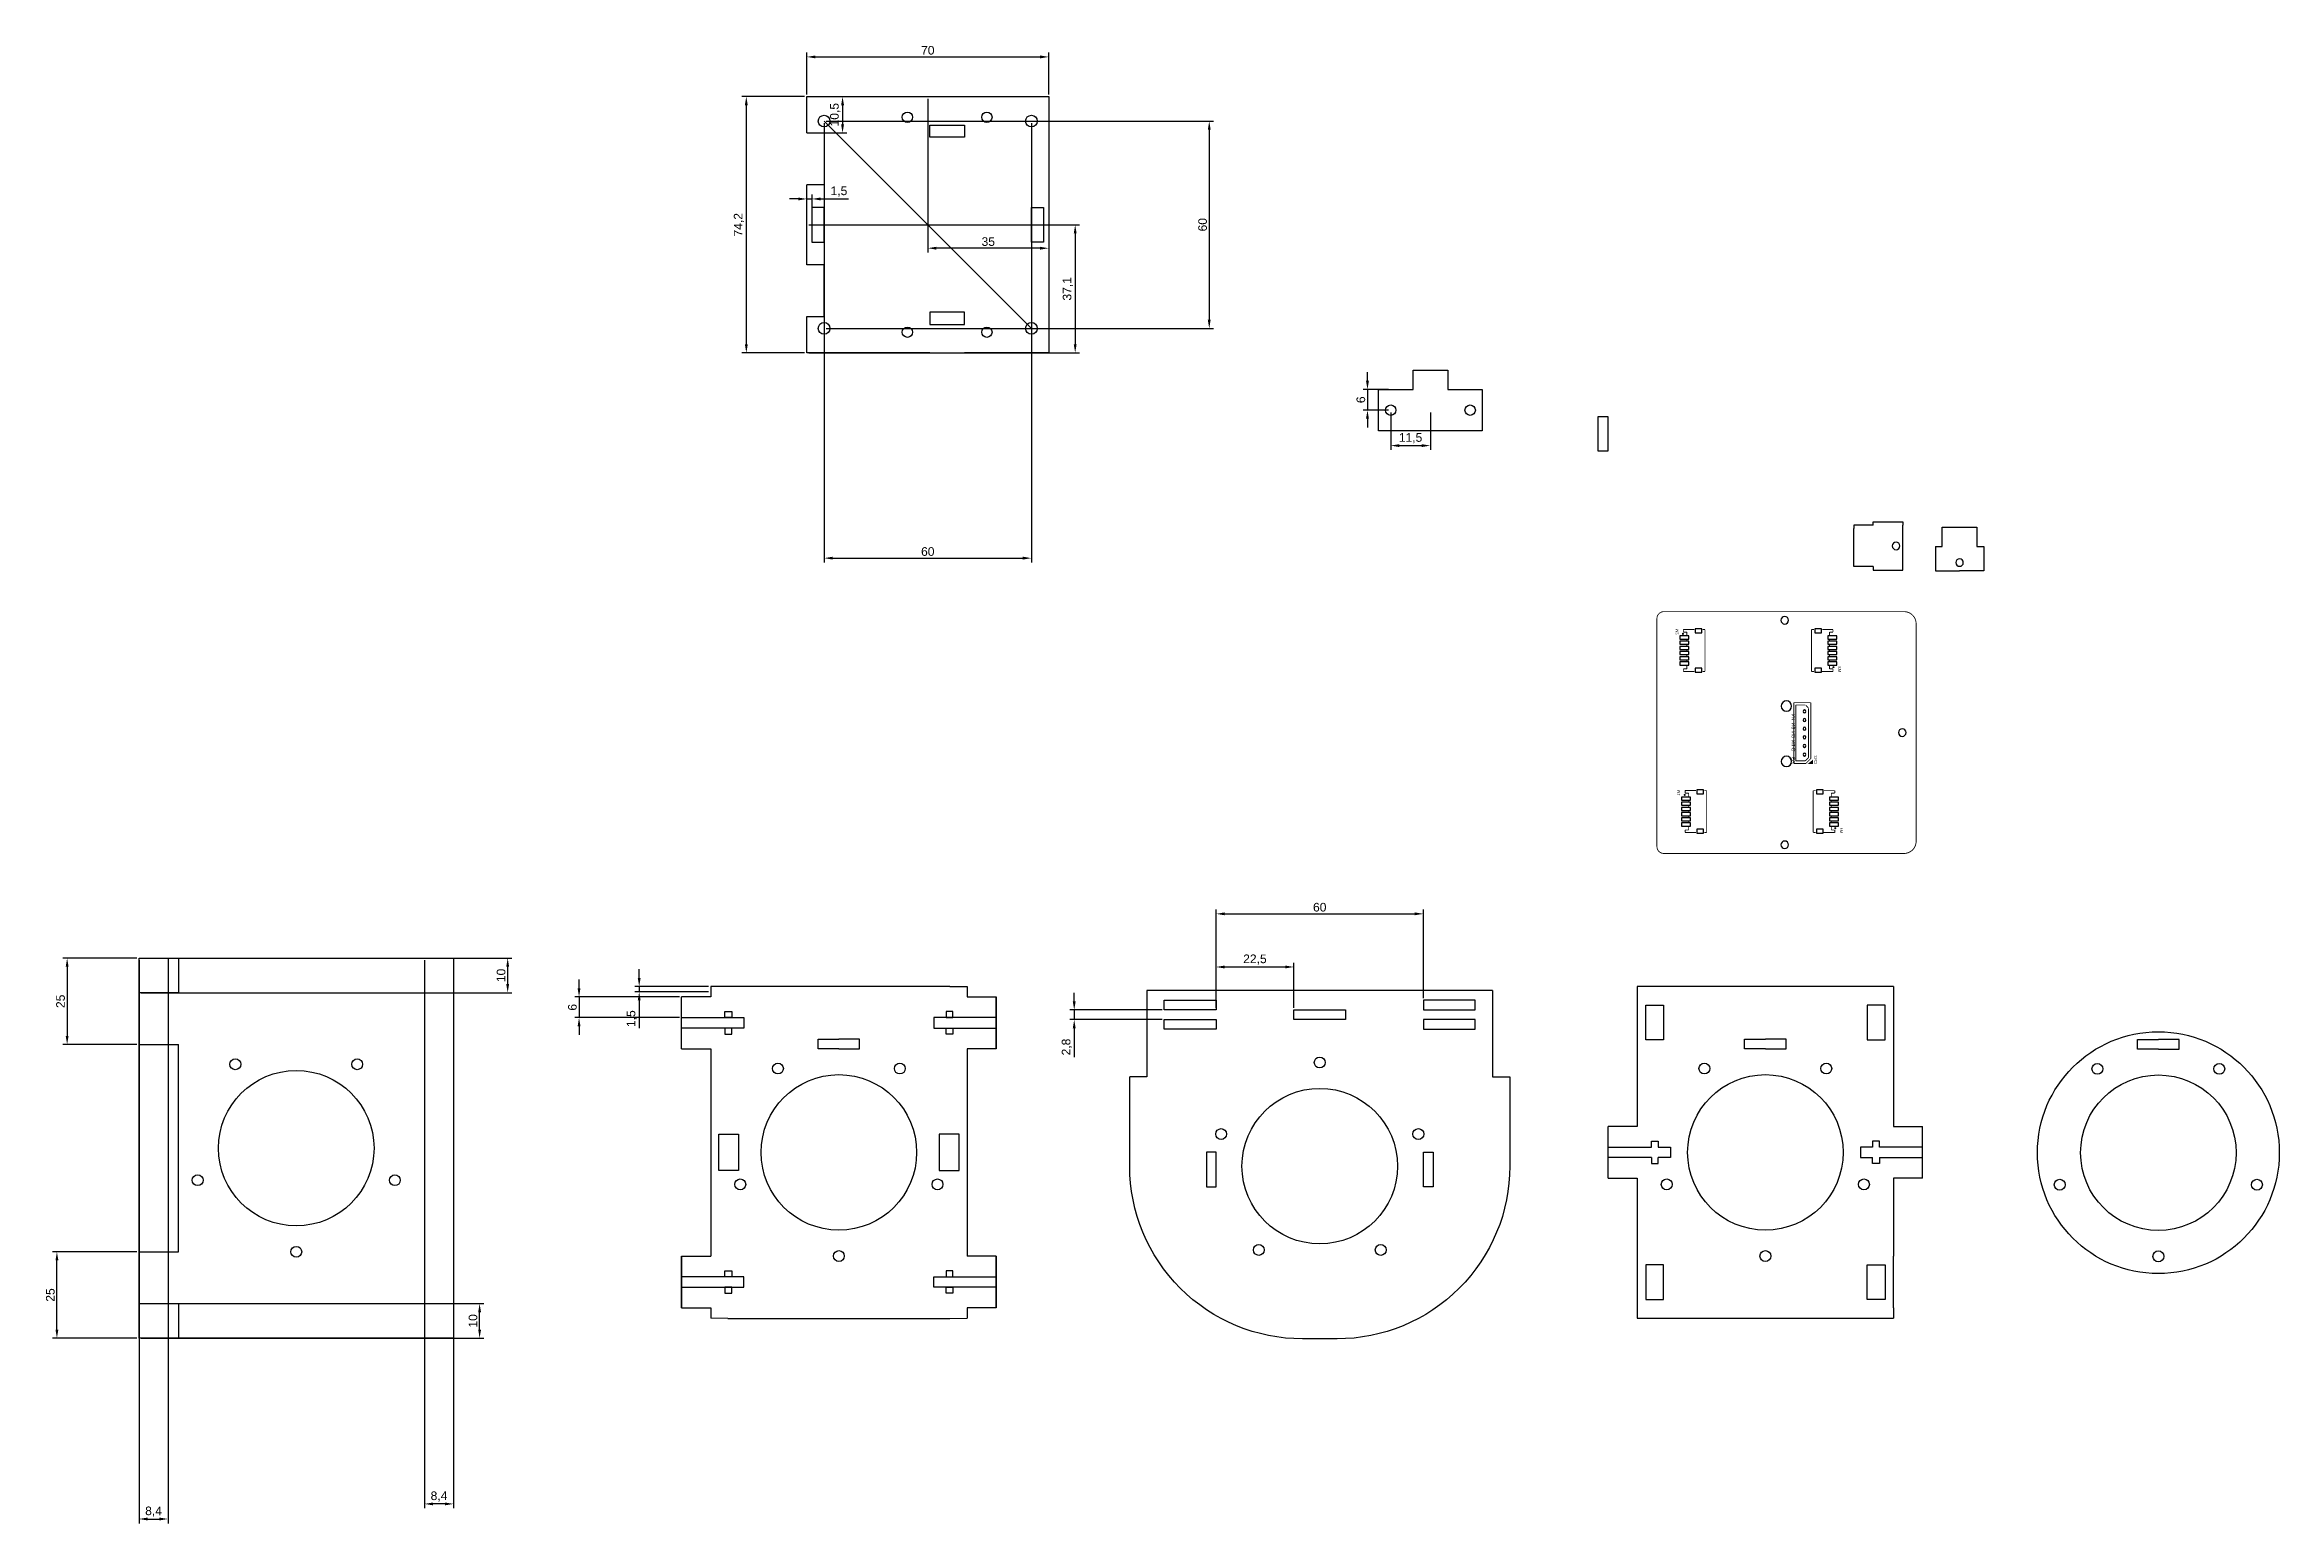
# Model space of a CAD drawing. Header units: millimetres. Extents: x 2149 to 2796, y 1822 to 2250.
import ezdxf
from ezdxf.enums import TextEntityAlignment as Align

# ---------------------------------------------------------------- set-up
doc = ezdxf.new("R2010")
doc.units = ezdxf.units.MM
for name, color, linetype, true_color in [('Board Outline Layer', 6, 'Continuous', 0xff00ff), ('Bottom Paste Mask Layer', 7, 'Continuous', 0x800000), ('Bottom Silkscreen Layer', 7, 'Continuous', 0x66cc33), ('Hole Layer', 7, 'Continuous', 0x222222)]:
    doc.layers.add(name, color=color, linetype=linetype, true_color=true_color)
doc.styles.get("Standard").update_dxf_attribs({"font": 'Arial.ttf'})
doc.dimstyles.new('ISO-25', dxfattribs={"dimtxt": 2.5, "dimasz": 2.5, "dimexe": 1.25, "dimexo": 0.625, "dimtad": 1, "dimtxsty": 'Standard', "dimcen": 2.5, "dimadec": 0, "dimazin": 0, "dimtfac": 1, "dimtmove": 0, "dimatfit": 3, "dimfxl": 1, "dimarcsym": 0})

msp = doc.modelspace()

# ---------------------------------------------------------------- texts
at = {"layer": 'Bottom Silkscreen Layer', "color": 1, "text_generation_flag": 2, "width": 1.1}
for s, height, rotation, p in [('M2', 0.8001, 90, (2622.351, 2081.231)), ('M3', 0.8001, 270, (2668.14, 2068.631)), ('N4', 1.0093, 90, (2656.231, 2056.57)), ('N3', 1.0093, 90, (2656.231, 2054.07)), ('N2', 1.0093, 90, (2656.231, 2051.57)), ('G', 1.009, 90, (2656.231, 2046.864)), ('N1', 1.0093, 90, (2656.231, 2049.07)), ('5V', 1.0093, 90, (2656.231, 2044.07)), ('CN2', 0.8001, 270, (2661.224, 2042.083)), ('M1', 0.8001, 90, (2622.859, 2034.622)), ('M4', 0.8001, 270, (2668.648, 2022.022))]:
    msp.add_text(s, height=height, rotation=rotation, dxfattribs=at).set_placement(p, align=Align.BOTTOM_LEFT)

# ---------------------------------------------------------------- blocks, each defined once
blk = doc.blocks.new('*D4')
at = {"color": 0, "lineweight": -2, "transparency": 16777216}
for p, q in [((2177.32, 1885.88), (2276.5, 1885.88)), ((2275.25, 1878.38), (2275.25, 1883.38)), ((2177.32, 1875.88), (2276.5, 1875.88))]:
    blk.add_line(p, q, dxfattribs=at)
at = {"color": 0, "transparency": 16777216}
for points in [[(2274.84, 1883.38), (2275.67, 1883.38), (2275.25, 1885.88)], [(2274.84, 1878.38), (2275.67, 1878.38), (2275.25, 1875.88)]]:
    blk.add_solid(points, dxfattribs=at)
at = {"layer": 'Defpoints', "color": 0, "transparency": 16777216}
for p in [(2176.7, 1885.88), (2275.25, 1885.88), (2176.7, 1875.88)]:
    blk.add_point(p, dxfattribs=at)
at = {"color": 0, "transparency": 16777216, "insert": (2273.35, 1880.88), "char_height": 2.5, "attachment_point": 5, "rotation": 90}
blk.add_mtext('10', dxfattribs=at)
blk = doc.blocks.new('*D1')
at = {"color": 0, "lineweight": -2, "transparency": 16777216}
for p, q in [((2177.32, 1985.88), (2284.62, 1985.88)), ((2283.37, 1983.38), (2283.37, 1978.38)), ((2177.32, 1975.88), (2284.62, 1975.88))]:
    blk.add_line(p, q, dxfattribs=at)
at = {"color": 0, "transparency": 16777216}
for points in [[(2282.96, 1983.38), (2283.79, 1983.38), (2283.37, 1985.88)], [(2282.96, 1978.38), (2283.79, 1978.38), (2283.37, 1975.88)]]:
    blk.add_solid(points, dxfattribs=at)
at = {"layer": 'Defpoints', "color": 0, "transparency": 16777216}
for p in [(2176.7, 1985.88), (2176.7, 1975.88), (2283.37, 1975.88)]:
    blk.add_point(p, dxfattribs=at)
at = {"color": 0, "transparency": 16777216, "insert": (2281.47, 1980.88), "char_height": 2.5, "attachment_point": 5, "rotation": 90}
blk.add_mtext('10', dxfattribs=at)
blk = doc.blocks.new('*D2')
at = {"color": 0, "lineweight": -2, "transparency": 16777216}
for p, q in [((2176.07, 1985.88), (2154.64, 1985.88)), ((2155.89, 1983.38), (2155.89, 1963.38)), ((2176.07, 1960.88), (2154.64, 1960.88))]:
    blk.add_line(p, q, dxfattribs=at)
at = {"color": 0, "transparency": 16777216}
for points in [[(2155.48, 1983.38), (2156.31, 1983.38), (2155.89, 1985.88)], [(2155.48, 1963.38), (2156.31, 1963.38), (2155.89, 1960.88)]]:
    blk.add_solid(points, dxfattribs=at)
at = {"layer": 'Defpoints', "color": 0, "transparency": 16777216}
for p in [(2176.7, 1985.88), (2155.89, 1960.88), (2176.7, 1960.88)]:
    blk.add_point(p, dxfattribs=at)
at = {"color": 0, "transparency": 16777216, "insert": (2153.99, 1973.38), "char_height": 2.5, "attachment_point": 5, "rotation": 90}
blk.add_mtext('25', dxfattribs=at)
blk = doc.blocks.new('*D3')
at = {"color": 0, "lineweight": -2, "transparency": 16777216}
for p, q in [((2176.07, 1900.88), (2151.69, 1900.88)), ((2152.94, 1878.38), (2152.94, 1898.38)), ((2176.07, 1875.88), (2151.69, 1875.88))]:
    blk.add_line(p, q, dxfattribs=at)
at = {"color": 0, "transparency": 16777216}
for points in [[(2152.52, 1898.38), (2153.36, 1898.38), (2152.94, 1900.88)], [(2152.52, 1878.38), (2153.36, 1878.38), (2152.94, 1875.88)]]:
    blk.add_solid(points, dxfattribs=at)
at = {"layer": 'Defpoints', "color": 0, "transparency": 16777216}
for p in [(2152.94, 1900.88), (2176.7, 1900.88), (2176.7, 1875.88)]:
    blk.add_point(p, dxfattribs=at)
at = {"color": 0, "transparency": 16777216, "insert": (2151.04, 1888.38), "char_height": 2.5, "attachment_point": 5, "rotation": 90}
blk.add_mtext('25', dxfattribs=at)
blk = doc.blocks.new('*D5')
at = {"color": 0, "lineweight": -2, "transparency": 16777216}
for p, q in [((2176.7, 1985.25), (2176.7, 1822.28)), ((2185.1, 1985.25), (2185.1, 1822.28)), ((2179.2, 1823.53), (2182.6, 1823.53))]:
    blk.add_line(p, q, dxfattribs=at)
at = {"color": 0, "transparency": 16777216}
for points in [[(2179.2, 1823.95), (2179.2, 1823.12), (2176.7, 1823.53)], [(2182.6, 1823.95), (2182.6, 1823.12), (2185.1, 1823.53)]]:
    blk.add_solid(points, dxfattribs=at)
at = {"layer": 'Defpoints', "color": 0, "transparency": 16777216}
for p in [(2176.7, 1985.88), (2185.1, 1985.88), (2185.1, 1823.53)]:
    blk.add_point(p, dxfattribs=at)
at = {"color": 0, "transparency": 16777216, "insert": (2180.9, 1825.66), "char_height": 2.5, "attachment_point": 5}
blk.add_mtext('8,4', dxfattribs=at)
blk = doc.blocks.new('*D6')
at = {"color": 0, "lineweight": -2, "transparency": 16777216}
for p, q in [((2259.3, 1985.25), (2259.3, 1826.65)), ((2267.7, 1985.25), (2267.7, 1826.65)), ((2265.2, 1827.9), (2261.8, 1827.9))]:
    blk.add_line(p, q, dxfattribs=at)
at = {"color": 0, "transparency": 16777216}
for points in [[(2261.8, 1828.32), (2261.8, 1827.48), (2259.3, 1827.9)], [(2265.2, 1828.32), (2265.2, 1827.48), (2267.7, 1827.9)]]:
    blk.add_solid(points, dxfattribs=at)
at = {"layer": 'Defpoints', "color": 0, "transparency": 16777216}
for p in [(2259.3, 1985.88), (2267.7, 1985.88), (2259.3, 1827.9)]:
    blk.add_point(p, dxfattribs=at)
at = {"color": 0, "transparency": 16777216, "insert": (2263.5, 1830.03), "char_height": 2.5, "attachment_point": 5}
blk.add_mtext('8,4', dxfattribs=at)
blk = doc.blocks.new('*D7')
at = {"color": 0, "lineweight": -2, "transparency": 16777216}
for p, q in [((2304.03, 1977.16), (2304.03, 1979.66)), ((2333.09, 1974.66), (2302.78, 1974.66)), ((2304.03, 1974.66), (2304.03, 1968.66)), ((2333.09, 1968.66), (2302.78, 1968.66)), ((2304.03, 1966.16), (2304.03, 1963.66))]:
    blk.add_line(p, q, dxfattribs=at)
at = {"color": 0, "transparency": 16777216}
for points in [[(2303.61, 1977.16), (2304.44, 1977.16), (2304.03, 1974.66)], [(2303.61, 1966.16), (2304.44, 1966.16), (2304.03, 1968.66)]]:
    blk.add_solid(points, dxfattribs=at)
at = {"layer": 'Defpoints', "color": 0, "transparency": 16777216}
for p in [(2333.72, 1974.66), (2304.03, 1968.66), (2333.72, 1968.66)]:
    blk.add_point(p, dxfattribs=at)
at = {"color": 0, "transparency": 16777216, "insert": (2302.12, 1971.66), "char_height": 2.5, "attachment_point": 5, "rotation": 90}
blk.add_mtext('6', dxfattribs=at)
blk = doc.blocks.new('*D8')
at = {"color": 0, "lineweight": -2, "transparency": 16777216}
for p, q in [((2447.32, 1973.38), (2447.32, 1975.88)), ((2472.74, 1970.88), (2446.07, 1970.88)), ((2472.74, 1968.08), (2446.07, 1968.08)), ((2447.32, 1970.88), (2447.32, 1968.08)), ((2447.32, 1965.58), (2447.32, 1957.23))]:
    blk.add_line(p, q, dxfattribs=at)
at = {"color": 0, "transparency": 16777216}
for points in [[(2446.9, 1973.38), (2447.73, 1973.38), (2447.32, 1970.88)], [(2446.9, 1965.58), (2447.73, 1965.58), (2447.32, 1968.08)]]:
    blk.add_solid(points, dxfattribs=at)
at = {"layer": 'Defpoints', "color": 0, "transparency": 16777216}
for p in [(2447.32, 1968.08), (2473.36, 1970.88), (2473.36, 1968.08)]:
    blk.add_point(p, dxfattribs=at)
at = {"color": 0, "transparency": 16777216, "insert": (2445.19, 1960.15), "char_height": 2.5, "attachment_point": 5, "rotation": 90}
blk.add_mtext('2,8', dxfattribs=at)
blk = doc.blocks.new('*D9')
at = {"color": 0, "lineweight": -2, "transparency": 16777216}
for p, q in [((2488.36, 1974.3), (2488.36, 1999.95)), ((2490.86, 1998.7), (2545.86, 1998.7)), ((2548.36, 1974.3), (2548.36, 1999.95))]:
    blk.add_line(p, q, dxfattribs=at)
at = {"color": 0, "transparency": 16777216}
for points in [[(2490.86, 1999.12), (2490.86, 1998.29), (2488.36, 1998.7)], [(2545.86, 1999.12), (2545.86, 1998.29), (2548.36, 1998.7)]]:
    blk.add_solid(points, dxfattribs=at)
at = {"layer": 'Defpoints', "color": 0, "transparency": 16777216}
for p in [(2548.36, 1998.7), (2488.36, 1973.68), (2548.36, 1973.68)]:
    blk.add_point(p, dxfattribs=at)
at = {"color": 0, "transparency": 16777216, "insert": (2518.36, 2000.61), "char_height": 2.5, "attachment_point": 5}
blk.add_mtext('60', dxfattribs=at)
blk = doc.blocks.new('*D10')
at = {"color": 0, "lineweight": -2, "transparency": 16777216}
for p, q in [((2488.36, 1971.5), (2488.36, 1984.57)), ((2490.86, 1983.32), (2508.36, 1983.32)), ((2510.86, 1971.5), (2510.86, 1984.57))]:
    blk.add_line(p, q, dxfattribs=at)
at = {"color": 0, "transparency": 16777216}
for points in [[(2490.86, 1983.74), (2490.86, 1982.9), (2488.36, 1983.32)], [(2508.36, 1983.74), (2508.36, 1982.9), (2510.86, 1983.32)]]:
    blk.add_solid(points, dxfattribs=at)
at = {"layer": 'Defpoints', "color": 0, "transparency": 16777216}
for p in [(2510.86, 1983.32), (2488.36, 1970.88), (2510.86, 1970.88)]:
    blk.add_point(p, dxfattribs=at)
at = {"color": 0, "transparency": 16777216, "insert": (2499.61, 1985.45), "char_height": 2.5, "attachment_point": 5}
blk.add_mtext('22,5', dxfattribs=at)
blk = doc.blocks.new('*D11')
at = {"color": 0, "lineweight": -2, "transparency": 16777216}
for p, q in [((2369.94, 2235.89), (2369.94, 2248)), ((2372.44, 2246.75), (2437.44, 2246.75)), ((2439.94, 2235.89), (2439.94, 2248))]:
    blk.add_line(p, q, dxfattribs=at)
at = {"color": 0, "transparency": 16777216}
for points in [[(2372.44, 2247.17), (2372.44, 2246.33), (2369.94, 2246.75)], [(2437.44, 2247.17), (2437.44, 2246.33), (2439.94, 2246.75)]]:
    blk.add_solid(points, dxfattribs=at)
at = {"layer": 'Defpoints', "color": 0, "transparency": 16777216}
for p in [(2439.94, 2246.75), (2369.94, 2235.27), (2439.94, 2235.27)]:
    blk.add_point(p, dxfattribs=at)
at = {"color": 0, "transparency": 16777216, "insert": (2404.94, 2248.65), "char_height": 2.5, "attachment_point": 5}
blk.add_mtext('70', dxfattribs=at)
blk = doc.blocks.new('*D12')
at = {"color": 0, "lineweight": -2, "transparency": 16777216}
for p, q in [((2369.31, 2235.27), (2351.18, 2235.27)), ((2352.43, 2232.77), (2352.43, 2163.57)), ((2369.31, 2161.07), (2351.18, 2161.07))]:
    blk.add_line(p, q, dxfattribs=at)
at = {"color": 0, "transparency": 16777216}
for points in [[(2352.01, 2232.77), (2352.85, 2232.77), (2352.43, 2235.27)], [(2352.01, 2163.57), (2352.85, 2163.57), (2352.43, 2161.07)]]:
    blk.add_solid(points, dxfattribs=at)
at = {"layer": 'Defpoints', "color": 0, "transparency": 16777216}
for p in [(2369.94, 2235.27), (2352.43, 2161.07), (2369.94, 2161.07)]:
    blk.add_point(p, dxfattribs=at)
at = {"color": 0, "transparency": 16777216, "insert": (2350.3, 2198.17), "char_height": 2.5, "attachment_point": 5, "rotation": 90}
blk.add_mtext('74,2', dxfattribs=at)
blk = doc.blocks.new('*D13')
at = {"color": 0, "lineweight": -2, "transparency": 16777216}
for p, q in [((2321.43, 1980.16), (2321.43, 1982.66)), ((2341.49, 1977.66), (2320.18, 1977.66)), ((2341.49, 1976.16), (2320.18, 1976.16)), ((2321.43, 1977.66), (2321.43, 1976.16)), ((2321.43, 1973.66), (2321.43, 1965.57))]:
    blk.add_line(p, q, dxfattribs=at)
at = {"color": 0, "transparency": 16777216}
for points in [[(2321.02, 1980.16), (2321.85, 1980.16), (2321.43, 1977.66)], [(2321.02, 1973.66), (2321.85, 1973.66), (2321.43, 1976.16)]]:
    blk.add_solid(points, dxfattribs=at)
at = {"layer": 'Defpoints', "color": 0, "transparency": 16777216}
for p in [(2321.43, 1976.16), (2342.12, 1977.66), (2342.12, 1976.16)]:
    blk.add_point(p, dxfattribs=at)
at = {"color": 0, "transparency": 16777216, "insert": (2319.3, 1968.37), "char_height": 2.5, "attachment_point": 5, "rotation": 90}
blk.add_mtext('1,5', dxfattribs=at)
blk = doc.blocks.new('*D14')
at = {"color": 0, "lineweight": -2, "transparency": 16777216}
for p, q in [((2532.17, 2153), (2532.17, 2155.5)), ((2538.26, 2150.5), (2530.92, 2150.5)), ((2532.17, 2150.5), (2532.17, 2144.5)), ((2538.26, 2144.5), (2530.92, 2144.5)), ((2532.17, 2142), (2532.17, 2139.5))]:
    blk.add_line(p, q, dxfattribs=at)
at = {"color": 0, "transparency": 16777216}
for points in [[(2531.75, 2153), (2532.59, 2153), (2532.17, 2150.5)], [(2531.75, 2142), (2532.59, 2142), (2532.17, 2144.5)]]:
    blk.add_solid(points, dxfattribs=at)
at = {"layer": 'Defpoints', "color": 0, "transparency": 16777216}
for p in [(2538.89, 2150.5), (2532.17, 2144.5), (2538.89, 2144.5)]:
    blk.add_point(p, dxfattribs=at)
at = {"color": 0, "transparency": 16777216, "insert": (2530.27, 2147.5), "char_height": 2.5, "attachment_point": 5, "rotation": 90}
blk.add_mtext('6', dxfattribs=at)
blk = doc.blocks.new('*D15')
at = {"color": 0, "lineweight": -2, "transparency": 16777216}
for p, q in [((2538.89, 2143.87), (2538.89, 2132.99)), ((2550.39, 2143.87), (2550.39, 2132.99)), ((2541.39, 2134.24), (2547.89, 2134.24))]:
    blk.add_line(p, q, dxfattribs=at)
at = {"color": 0, "transparency": 16777216}
for points in [[(2541.39, 2134.65), (2541.39, 2133.82), (2538.89, 2134.24)], [(2547.89, 2134.65), (2547.89, 2133.82), (2550.39, 2134.24)]]:
    blk.add_solid(points, dxfattribs=at)
at = {"layer": 'Defpoints', "color": 0, "transparency": 16777216}
for p in [(2538.89, 2144.5), (2550.39, 2144.5), (2550.39, 2134.24)]:
    blk.add_point(p, dxfattribs=at)
at = {"color": 0, "transparency": 16777216, "insert": (2544.64, 2136.36), "char_height": 2.5, "attachment_point": 5}
blk.add_mtext('11,5', dxfattribs=at)
blk = doc.blocks.new('*D16')
at = {"color": 0, "lineweight": -2, "transparency": 16777216}
for p, q in [((2374.94, 2227.54), (2374.94, 2100.41)), ((2434.94, 2227.54), (2434.94, 2100.41)), ((2377.44, 2101.66), (2432.44, 2101.66))]:
    blk.add_line(p, q, dxfattribs=at)
at = {"color": 0, "transparency": 16777216}
for points in [[(2377.44, 2102.08), (2377.44, 2101.25), (2374.94, 2101.66)], [(2432.44, 2102.08), (2432.44, 2101.25), (2434.94, 2101.66)]]:
    blk.add_solid(points, dxfattribs=at)
at = {"layer": 'Defpoints', "color": 0, "transparency": 16777216}
for p in [(2374.94, 2228.17), (2434.94, 2228.17), (2434.94, 2101.66)]:
    blk.add_point(p, dxfattribs=at)
at = {"color": 0, "transparency": 16777216, "insert": (2404.94, 2103.57), "char_height": 2.5, "attachment_point": 5}
blk.add_mtext('60', dxfattribs=at)
blk = doc.blocks.new('*D17')
at = {"color": 0, "lineweight": -2, "transparency": 16777216}
for p, q in [((2375.56, 2228.17), (2487.64, 2228.17)), ((2486.39, 2225.67), (2486.39, 2170.67)), ((2375.56, 2168.17), (2487.64, 2168.17))]:
    blk.add_line(p, q, dxfattribs=at)
at = {"color": 0, "transparency": 16777216}
for points in [[(2485.97, 2225.67), (2486.8, 2225.67), (2486.39, 2228.17)], [(2485.97, 2170.67), (2486.8, 2170.67), (2486.39, 2168.17)]]:
    blk.add_solid(points, dxfattribs=at)
at = {"layer": 'Defpoints', "color": 0, "transparency": 16777216}
for p in [(2374.94, 2228.17), (2374.94, 2168.17), (2486.39, 2168.17)]:
    blk.add_point(p, dxfattribs=at)
at = {"color": 0, "transparency": 16777216, "insert": (2484.48, 2198.17), "char_height": 2.5, "attachment_point": 5, "rotation": 90}
blk.add_mtext('60', dxfattribs=at)
blk = doc.blocks.new('*D18')
at = {"color": 0, "lineweight": -2, "transparency": 16777216}
for p, q in [((2370.56, 2198.17), (2448.85, 2198.17)), ((2447.6, 2195.67), (2447.6, 2163.57)), ((2370.56, 2161.07), (2448.85, 2161.07))]:
    blk.add_line(p, q, dxfattribs=at)
at = {"color": 0, "transparency": 16777216}
for points in [[(2447.18, 2195.67), (2448.01, 2195.67), (2447.6, 2198.17)], [(2447.18, 2163.57), (2448.01, 2163.57), (2447.6, 2161.07)]]:
    blk.add_solid(points, dxfattribs=at)
at = {"layer": 'Defpoints', "color": 0, "transparency": 16777216}
for p in [(2369.94, 2198.17), (2369.94, 2161.07), (2447.6, 2161.07)]:
    blk.add_point(p, dxfattribs=at)
at = {"color": 0, "transparency": 16777216, "insert": (2445.47, 2179.62), "char_height": 2.5, "attachment_point": 5, "rotation": 90}
blk.add_mtext('37,1', dxfattribs=at)
blk = doc.blocks.new('*D19')
at = {"color": 0, "lineweight": -2, "transparency": 16777216}
for p, q in [((2404.94, 2234.64), (2404.94, 2190.13)), ((2439.94, 2234.64), (2439.94, 2190.13)), ((2437.44, 2191.38), (2407.44, 2191.38))]:
    blk.add_line(p, q, dxfattribs=at)
at = {"color": 0, "transparency": 16777216}
for points in [[(2407.44, 2191.79), (2407.44, 2190.96), (2404.94, 2191.38)], [(2437.44, 2191.79), (2437.44, 2190.96), (2439.94, 2191.38)]]:
    blk.add_solid(points, dxfattribs=at)
at = {"layer": 'Defpoints', "color": 0, "transparency": 16777216}
for p in [(2404.94, 2235.27), (2439.94, 2235.27), (2404.94, 2191.38)]:
    blk.add_point(p, dxfattribs=at)
at = {"color": 0, "transparency": 16777216, "insert": (2422.44, 2193.28), "char_height": 2.5, "attachment_point": 5}
blk.add_mtext('35', dxfattribs=at)
blk = doc.blocks.new('*D20')
at = {"color": 0, "lineweight": -2, "transparency": 16777216}
for p, q in [((2367.44, 2205.64), (2364.94, 2205.64)), ((2369.94, 2198.79), (2369.94, 2206.89)), ((2369.94, 2205.64), (2371.44, 2205.64)), ((2371.44, 2198.79), (2371.44, 2206.89)), ((2373.94, 2205.64), (2382.02, 2205.64))]:
    blk.add_line(p, q, dxfattribs=at)
at = {"color": 0, "transparency": 16777216}
for points in [[(2367.44, 2206.05), (2367.44, 2205.22), (2369.94, 2205.64)], [(2373.94, 2206.05), (2373.94, 2205.22), (2371.44, 2205.64)]]:
    blk.add_solid(points, dxfattribs=at)
at = {"layer": 'Defpoints', "color": 0, "transparency": 16777216}
for p in [(2371.44, 2205.64), (2369.94, 2198.17), (2371.44, 2198.17)]:
    blk.add_point(p, dxfattribs=at)
at = {"color": 0, "transparency": 16777216, "insert": (2379.23, 2207.76), "char_height": 2.5, "attachment_point": 5}
blk.add_mtext('1,5', dxfattribs=at)
blk = doc.blocks.new('*D21')
at = {"color": 0, "lineweight": -2, "transparency": 16777216}
for p, q in [((2370.56, 2235.27), (2381.53, 2235.27)), ((2380.28, 2232.77), (2380.28, 2227.27)), ((2370.56, 2224.77), (2381.53, 2224.77))]:
    blk.add_line(p, q, dxfattribs=at)
at = {"color": 0, "transparency": 16777216}
for points in [[(2379.86, 2232.77), (2380.7, 2232.77), (2380.28, 2235.27)], [(2379.86, 2227.27), (2380.7, 2227.27), (2380.28, 2224.77)]]:
    blk.add_solid(points, dxfattribs=at)
at = {"layer": 'Defpoints', "color": 0, "transparency": 16777216}
for p in [(2369.94, 2235.27), (2369.94, 2224.77), (2380.28, 2224.77)]:
    blk.add_point(p, dxfattribs=at)
at = {"color": 0, "transparency": 16777216, "insert": (2378.15, 2230.02), "char_height": 2.5, "attachment_point": 5, "rotation": 90}
blk.add_mtext('10,5', dxfattribs=at)

# ---------------------------------------------------------------- dimensions: what is measured, and where the dimension line sits
for base, p1, p2, picture, middle in [((2439.936, 2246.751), (2369.936, 2235.268), (2439.936, 2235.268), '*D11', (2404.936, 2248.652)), ((2404.936, 2191.376), (2439.936, 2235.268), (2404.936, 2235.268), '*D19', (2422.436, 2193.278)), ((2434.936, 2101.664), (2374.936, 2228.168), (2434.936, 2228.168), '*D16', (2404.936, 2103.566)), ((2371.436, 2205.635), (2369.936, 2198.168), (2371.436, 2198.168), '*D20', (2379.229, 2207.763)), ((2550.389, 2134.236), (2538.889, 2144.499), (2550.389, 2144.499), '*D15', (2544.639, 2136.364)), ((2548.364, 1998.704), (2488.364, 1973.677), (2548.364, 1973.677), '*D9', (2518.364, 2000.605)), ((2185.095, 1823.534), (2176.695, 1985.879), (2185.095, 1985.879), '*D5', (2180.895, 1825.662)), ((2259.295, 1827.899), (2267.695, 1985.879), (2259.295, 1985.879), '*D6', (2263.495, 1830.026)), ((2510.864, 1983.32), (2488.364, 1970.877), (2510.864, 1970.877), '*D10', (2499.614, 1985.447))]:
    dim = msp.add_linear_dim(base=base, p1=p1, p2=p2, dimstyle='ISO-25')
    dim.commit()
    dim.dimension.update_dxf_attribs({"geometry": picture, "text_midpoint": middle})
for base, p1, p2, picture, middle in [((2352.429, 2161.068), (2369.936, 2235.268), (2369.936, 2161.068), '*D12', (2350.302, 2198.168)), ((2380.28, 2224.768), (2369.936, 2235.268), (2369.936, 2224.768), '*D21', (2378.152, 2230.018)), ((2486.386, 2168.168), (2374.936, 2228.168), (2374.936, 2168.168), '*D17', (2484.485, 2198.168)), ((2447.595, 2161.068), (2369.936, 2198.168), (2369.936, 2161.068), '*D18', (2445.468, 2179.618)), ((2532.17, 2144.499), (2538.889, 2150.499), (2538.889, 2144.499), '*D14', (2530.269, 2147.499)), ((2155.895, 1960.879), (2176.695, 1985.879), (2176.695, 1960.879), '*D2', (2153.993, 1973.379)), ((2283.375, 1975.879), (2176.695, 1985.879), (2176.695, 1975.879), '*D1', (2281.474, 1980.879)), ((2304.025, 1968.657), (2333.718, 1974.657), (2333.718, 1968.657), '*D7', (2302.124, 1971.657)), ((2321.432, 1976.157), (2342.118, 1977.657), (2342.118, 1976.157), '*D13', (2319.304, 1968.365)), ((2447.316, 1968.077), (2473.364, 1970.877), (2473.364, 1968.077), '*D8', (2445.188, 1960.152)), ((2152.941, 1900.879), (2176.695, 1875.879), (2176.695, 1900.879), '*D3', (2151.039, 1888.379)), ((2275.254, 1885.879), (2176.695, 1875.879), (2176.695, 1885.879), '*D4', (2273.352, 1880.879))]:
    dim = msp.add_linear_dim(base=base, p1=p1, p2=p2, angle=90, dimstyle='ISO-25')
    dim.commit()
    dim.dimension.update_dxf_attribs({"geometry": picture, "text_midpoint": middle})

# ---------------------------------------------------------------- hatches: boundary and pattern name
at = {"layer": 'Bottom Silkscreen Layer'}
msp.add_hatch(color=1, dxfattribs=at).paths.add_polyline_path([(2659.554, 2042.085), (2661.094, 2042.085), (2661.094, 2043.325)])

# ---------------------------------------------------------------- linework, layer by layer
for p, q in [((2405.536, 2235.268), (2415.536, 2235.268)), ((2369.936, 2224.768), (2374.936, 2224.768)), ((2374.936, 2228.168), (2434.936, 2168.168)), ((2374.936, 2224.768), (2374.936, 2209.768)), ((2374.936, 2209.768), (2369.936, 2209.768)), ((2374.936, 2186.568), (2369.936, 2186.568)), ((2374.936, 2171.568), (2374.936, 2186.568)), ((2369.936, 2171.568), (2374.936, 2171.568)), ((2405.536, 2161.068), (2415.536, 2161.068)), ((2545.389, 2153.299), (2545.389, 2156.099)), ((2545.389, 2156.099), (2555.389, 2156.099)), ((2555.389, 2156.099), (2555.389, 2153.299)), ((2545.389, 2150.499), (2545.389, 2153.299)), ((2555.389, 2153.299), (2555.389, 2150.499)), ((2678.555, 2111.203), (2672.955, 2111.203)), ((2672.955, 2111.203), (2672.955, 2110.203)), ((2678.555, 2111.203), (2678.555, 2112.203)), ((2678.555, 2112.203), (2687.055, 2112.203)), ((2687.055, 2112.203), (2687.055, 2111.203)), ((2672.955, 2099.203), (2672.955, 2100.203)), ((2678.555, 2099.203), (2672.955, 2099.203)), ((2678.555, 2099.203), (2678.555, 2098.203)), ((2678.555, 2098.203), (2687.055, 2098.203)), ((2687.055, 2098.203), (2687.055, 2099.203)), ((2185.095, 1985.879), (2185.095, 1975.879)), ((2188.095, 1985.879), (2188.095, 1975.879)), ((2188.095, 1975.879), (2176.695, 1975.879)), ((2342.118, 1974.657), (2333.718, 1974.657)), ((2347.118, 1977.715), (2342.118, 1977.657)), ((2411.318, 1977.715), (2342.118, 1977.715)), ((2342.118, 1977.657), (2342.118, 1974.657)), ((2411.318, 1977.715), (2416.318, 1977.657)), ((2416.318, 1977.657), (2416.318, 1974.657)), ((2416.318, 1974.657), (2424.718, 1974.657)), ((2568.364, 1976.477), (2468.364, 1976.477)), ((2468.364, 1976.477), (2468.364, 1951.477)), ((2473.364, 1973.677), (2488.364, 1973.677)), ((2568.364, 1976.477), (2568.364, 1951.477)), ((2610.217, 1977.657), (2610.217, 1974.657)), ((2684.417, 1977.657), (2610.217, 1977.657)), ((2610.217, 1974.657), (2610.217, 1959.657)), ((2684.417, 1977.657), (2684.417, 1974.657)), ((2684.417, 1974.657), (2684.417, 1959.657)), ((2176.695, 1960.879), (2188.095, 1960.879)), ((2188.095, 1900.879), (2188.095, 1960.879)), ((2333.718, 1959.657), (2342.118, 1959.657)), ((2342.118, 1959.657), (2342.118, 1899.657)), ((2424.718, 1959.657), (2416.318, 1959.657)), ((2416.318, 1959.657), (2416.318, 1899.657)), ((2610.217, 1959.657), (2610.217, 1937.157)), ((2684.417, 1959.657), (2684.417, 1937.157)), ((2468.364, 1951.477), (2463.364, 1951.477)), ((2568.364, 1951.477), (2573.364, 1951.477)), ((2610.217, 1937.157), (2601.817, 1937.157)), ((2684.417, 1937.157), (2692.817, 1937.157)), ((2601.817, 1922.157), (2610.217, 1922.157)), ((2610.217, 1922.157), (2610.217, 1899.657)), ((2692.817, 1922.157), (2684.417, 1922.157)), ((2684.417, 1922.157), (2684.417, 1899.657)), ((2176.695, 1900.879), (2188.095, 1900.879)), ((2176.695, 1900.879), (2176.695, 1885.879)), ((2333.718, 1899.657), (2342.118, 1899.657)), ((2333.718, 1899.657), (2333.718, 1884.657)), ((2424.718, 1899.657), (2416.318, 1899.657)), ((2424.718, 1899.657), (2424.718, 1884.657)), ((2610.217, 1899.657), (2610.217, 1884.657)), ((2684.417, 1884.657), (2684.417, 1899.657)), ((2176.695, 1885.879), (2188.095, 1885.879)), ((2185.095, 1885.879), (2185.095, 1875.879)), ((2188.095, 1885.879), (2188.095, 1875.879)), ((2333.718, 1884.657), (2342.118, 1884.657)), ((2342.118, 1884.657), (2342.118, 1881.657)), ((2424.718, 1884.657), (2416.318, 1884.657)), ((2416.318, 1884.657), (2416.318, 1881.657)), ((2610.217, 1884.657), (2610.217, 1881.657)), ((2684.417, 1884.657), (2684.417, 1881.657)), ((2347.118, 1881.6), (2342.118, 1881.657)), ((2347.118, 1881.6), (2411.318, 1881.6)), ((2411.318, 1881.6), (2416.318, 1881.657)), ((2610.217, 1881.657), (2684.417, 1881.657))]:
    msp.add_line(p, q)
at = {"color": 1}
for p, q in [((2672.955, 2100.203), (2672.955, 2110.203)), ((2687.055, 2099.203), (2687.055, 2111.203)), ((2698.501, 2107.797), (2698.501, 2110.597)), ((2698.501, 2110.597), (2708.501, 2110.597)), ((2708.501, 2110.597), (2708.501, 2107.797)), ((2696.501, 2104.997), (2696.501, 2097.997)), ((2696.501, 2104.997), (2698.501, 2104.997)), ((2698.501, 2104.997), (2698.501, 2107.797)), ((2708.501, 2107.797), (2708.501, 2104.997)), ((2708.501, 2104.997), (2710.499, 2105)), ((2710.499, 2105), (2710.502, 2098)), ((2696.501, 2097.997), (2703.501, 2097.997)), ((2710.502, 2098), (2703.502, 2097.997))]:
    msp.add_line(p, q, dxfattribs=at)
for points in [[(2369.936, 2224.768), (2369.936, 2235.268), (2405.536, 2235.268)], [(2415.536, 2235.268), (2439.936, 2235.268), (2439.936, 2161.068), (2415.536, 2161.068)], [(2369.936, 2186.568), (2369.936, 2209.768)], [(2405.536, 2161.068), (2369.936, 2161.068), (2369.936, 2171.568)], [(2555.389, 2150.499), (2565.389, 2150.499), (2565.389, 2138.499), (2535.389, 2138.499), (2535.389, 2150.499), (2545.389, 2150.499)], [(2333.718, 1959.657), (2333.718, 1974.657)], [(2424.718, 1959.657), (2424.718, 1974.657)], [(2424.718, 1974.657), (2424.718, 1959.657)], [(2379.218, 1959.657), (2373.218, 1959.657), (2373.218, 1962.457), (2379.218, 1962.457)], [(2379.218, 1959.657), (2385.218, 1959.657), (2385.218, 1962.457), (2379.218, 1962.457)], [(2647.317, 1959.657), (2641.317, 1959.657), (2641.317, 1962.457), (2647.317, 1962.457)], [(2647.317, 1959.657), (2653.317, 1959.657), (2653.317, 1962.457), (2647.317, 1962.457)], [(2761.035, 1959.565), (2755.035, 1959.565), (2755.035, 1962.365), (2761.035, 1962.365)], [(2761.035, 1959.565), (2767.035, 1959.565), (2767.035, 1962.365), (2761.035, 1962.365)], [(2601.817, 1922.157), (2601.817, 1937.157)], [(2692.817, 1922.157), (2692.817, 1937.157)], [(2614.317, 1928.157), (2601.817, 1928.157), (2601.817, 1931.157), (2614.317, 1931.157)], [(2614.317, 1931.157), (2614.317, 1932.907), (2616.317, 1932.907), (2616.317, 1931.157)], [(2614.317, 1928.157), (2614.317, 1926.407), (2616.317, 1926.407), (2616.317, 1928.157)], [(2616.317, 1931.157), (2619.817, 1931.157), (2619.817, 1928.157), (2616.317, 1928.157)], [(2678.317, 1931.157), (2674.817, 1931.157), (2674.817, 1928.157), (2678.317, 1928.157)], [(2680.317, 1931.157), (2680.317, 1932.907), (2678.317, 1932.907), (2678.317, 1931.157)], [(2680.317, 1928.157), (2680.317, 1926.407), (2678.317, 1926.407), (2678.317, 1928.157)], [(2680.317, 1928.157), (2692.817, 1928.157), (2692.817, 1931.157), (2680.317, 1931.157)], [(2333.718, 1884.657), (2333.718, 1899.657)], [(2424.718, 1884.657), (2424.718, 1899.657)], [(2424.718, 1899.657), (2424.718, 1884.657)]]:
    msp.add_lwpolyline(points)
for points in [[(2405.536, 2227.018), (2415.536, 2227.018), (2415.536, 2223.518), (2405.536, 2223.518)], [(2371.436, 2203.168), (2371.436, 2193.168), (2374.936, 2193.168), (2374.936, 2203.168)], [(2438.436, 2203.168), (2438.436, 2193.168), (2434.936, 2193.168), (2434.936, 2203.168)], [(2405.536, 2169.318), (2415.536, 2169.318), (2415.536, 2172.818), (2405.536, 2172.818)], [(2598.9, 2142.667), (2601.7, 2142.667), (2601.7, 2132.667), (2598.9, 2132.667)], [(2176.695, 1985.879), (2267.695, 1985.879), (2267.695, 1875.879), (2176.695, 1875.879)], [(2473.364, 1973.677), (2488.364, 1973.677), (2488.364, 1970.877), (2473.364, 1970.877)], [(2563.364, 1973.677), (2548.364, 1973.677), (2548.364, 1970.877), (2563.364, 1970.877)], [(2612.686, 1972.257), (2617.878, 1972.257), (2617.878, 1962.244), (2612.686, 1962.244)], [(2681.947, 1972.257), (2676.755, 1972.257), (2676.755, 1962.244), (2681.947, 1962.244)], [(2333.718, 1968.657), (2351.718, 1968.657), (2351.718, 1965.657), (2333.718, 1965.657)], [(2348.218, 1968.657), (2346.218, 1968.657), (2346.218, 1970.407), (2348.218, 1970.407)], [(2424.718, 1968.657), (2406.718, 1968.657), (2406.718, 1965.657), (2424.718, 1965.657)], [(2410.218, 1968.657), (2412.218, 1968.657), (2412.218, 1970.407), (2410.218, 1970.407)], [(2473.364, 1968.077), (2488.364, 1968.077), (2488.364, 1965.277), (2473.364, 1965.277)], [(2510.864, 1970.877), (2525.864, 1970.877), (2525.864, 1968.077), (2510.864, 1968.077)], [(2563.364, 1968.077), (2548.364, 1968.077), (2548.364, 1965.277), (2563.364, 1965.277)], [(2348.218, 1965.657), (2346.218, 1965.657), (2346.218, 1963.907), (2348.218, 1963.907)], [(2410.218, 1965.657), (2412.218, 1965.657), (2412.218, 1963.907), (2410.218, 1963.907)], [(2344.455, 1934.891), (2350.181, 1934.891), (2350.181, 1924.424), (2344.455, 1924.424)], [(2413.981, 1934.891), (2408.255, 1934.891), (2408.255, 1924.424), (2413.981, 1924.424)], [(2488.364, 1929.677), (2485.564, 1929.677), (2485.564, 1919.677), (2488.364, 1919.677)], [(2548.364, 1929.677), (2551.164, 1929.677), (2551.164, 1919.677), (2548.364, 1919.677)], [(2348.218, 1893.657), (2346.218, 1893.657), (2346.218, 1895.407), (2348.218, 1895.407)], [(2410.218, 1893.657), (2412.218, 1893.657), (2412.218, 1895.407), (2410.218, 1895.407)], [(2612.686, 1887.058), (2617.878, 1887.058), (2617.878, 1897.071), (2612.686, 1897.071)], [(2681.947, 1887.058), (2676.755, 1887.058), (2676.755, 1897.071), (2681.947, 1897.071)], [(2333.718, 1890.657), (2351.718, 1890.657), (2351.718, 1893.657), (2333.718, 1893.657)], [(2348.218, 1890.657), (2346.218, 1890.657), (2346.218, 1888.907), (2348.218, 1888.907)], [(2424.718, 1890.657), (2406.718, 1890.657), (2406.718, 1893.657), (2424.718, 1893.657)], [(2410.218, 1890.657), (2412.218, 1890.657), (2412.218, 1888.907), (2410.218, 1888.907)]]:
    msp.add_lwpolyline(points, close=True)
msp.add_lwpolyline([(2573.364, 1951.477), (2573.364, 1925.677, -0.4142136), (2523.364, 1875.677), (2513.364, 1875.677, -0.4142136), (2463.364, 1925.677), (2463.364, 1951.477)], format="xyb")
for centre, radius in [((2374.936, 2228.168), 1.7), ((2399.036, 2229.268), 1.5), ((2422.036, 2229.268), 1.5), ((2434.936, 2228.168), 1.7), ((2374.936, 2168.168), 1.7), ((2399.036, 2167.068), 1.5), ((2422.036, 2167.068), 1.5), ((2434.936, 2168.168), 1.7), ((2538.889, 2144.499), 1.5), ((2561.889, 2144.499), 1.5), ((2761.035, 1929.565), 35), ((2222.195, 1930.879), 22.5), ((2204.562, 1955.15), 1.575), ((2239.829, 1955.15), 1.575), ((2361.584, 1953.928), 1.575), ((2396.851, 1953.928), 1.575), ((2518.364, 1955.677), 1.575), ((2629.683, 1953.928), 1.575), ((2664.95, 1953.928), 1.575), ((2743.402, 1953.835), 1.575), ((2778.669, 1953.835), 1.575), ((2379.218, 1929.657), 22.5), ((2518.364, 1925.677), 22.5), ((2647.317, 1929.657), 22.5), ((2761.035, 1929.565), 22.5), ((2489.832, 1934.947), 1.575), ((2546.896, 1934.947), 1.575), ((2193.663, 1921.609), 1.575), ((2250.727, 1921.609), 1.575), ((2350.686, 1920.387), 1.575), ((2407.75, 1920.387), 1.575), ((2618.785, 1920.387), 1.575), ((2675.848, 1920.387), 1.575), ((2732.504, 1920.294), 1.575), ((2789.567, 1920.294), 1.575), ((2222.195, 1900.879), 1.575), ((2379.218, 1899.657), 1.575), ((2500.731, 1901.406), 1.575), ((2535.998, 1901.406), 1.575), ((2647.317, 1899.657), 1.575), ((2761.035, 1899.565), 1.575)]:
    msp.add_circle(centre, radius)
at = {"layer": 'Board Outline Layer', "color": 1, "const_width": 0.254}
for points in [[(2615.937, 2084.182, -0.4142136), (2617.937, 2086.182)], [(2690.937, 2082.682, 0.4142136), (2687.437, 2086.182)], [(2617.937, 2016.182, -0.4142136), (2615.937, 2018.182)], [(2687.437, 2016.182, 0.4142136), (2690.937, 2019.682)]]:
    msp.add_lwpolyline(points, format="xyb", dxfattribs=at)
for points in [[(2615.937, 2018.182), (2615.937, 2084.182)], [(2617.937, 2086.182), (2687.437, 2086.182)], [(2690.937, 2082.682), (2690.937, 2019.682)], [(2687.437, 2016.182), (2617.937, 2016.182)]]:
    msp.add_lwpolyline(points, dxfattribs=at)
at = {"layer": 'Bottom Paste Mask Layer', "color": 1}
for points in [[(2625.128, 2079.131), (2622.528, 2079.131), (2622.528, 2078.231), (2625.128, 2078.231)], [(2625.128, 2077.631), (2622.528, 2077.631), (2622.528, 2076.731), (2625.128, 2076.731)], [(2625.128, 2076.131), (2622.528, 2076.131), (2622.528, 2075.231), (2625.128, 2075.231)], [(2628.903, 2081.181), (2626.953, 2081.181), (2626.953, 2080.081), (2628.903, 2080.081)], [(2661.588, 2080.081), (2663.538, 2080.081), (2663.538, 2081.181), (2661.588, 2081.181)], [(2665.363, 2078.231), (2667.963, 2078.231), (2667.963, 2079.131), (2665.363, 2079.131)], [(2665.363, 2076.731), (2667.963, 2076.731), (2667.963, 2077.631), (2665.363, 2077.631)], [(2665.363, 2075.231), (2667.963, 2075.231), (2667.963, 2076.131), (2665.363, 2076.131)], [(2625.128, 2074.631), (2622.528, 2074.631), (2622.528, 2073.731), (2625.128, 2073.731)], [(2625.128, 2073.131), (2622.528, 2073.131), (2622.528, 2072.231), (2625.128, 2072.231)], [(2625.128, 2071.631), (2622.528, 2071.631), (2622.528, 2070.731), (2625.128, 2070.731)], [(2628.903, 2069.781), (2626.953, 2069.781), (2626.953, 2068.681), (2628.903, 2068.681)], [(2661.588, 2068.681), (2663.538, 2068.681), (2663.538, 2069.781), (2661.588, 2069.781)], [(2665.363, 2073.731), (2667.963, 2073.731), (2667.963, 2074.631), (2665.363, 2074.631)], [(2665.363, 2072.231), (2667.963, 2072.231), (2667.963, 2073.131), (2665.363, 2073.131)], [(2665.363, 2070.731), (2667.963, 2070.731), (2667.963, 2071.631), (2665.363, 2071.631)], [(2625.636, 2032.522), (2623.036, 2032.522), (2623.036, 2031.622), (2625.636, 2031.622)], [(2625.636, 2031.022), (2623.036, 2031.022), (2623.036, 2030.122), (2625.636, 2030.122)], [(2629.411, 2034.572), (2627.461, 2034.572), (2627.461, 2033.472), (2629.411, 2033.472)], [(2662.096, 2033.472), (2664.046, 2033.472), (2664.046, 2034.572), (2662.096, 2034.572)], [(2665.871, 2031.622), (2668.471, 2031.622), (2668.471, 2032.522), (2665.871, 2032.522)], [(2665.871, 2030.122), (2668.471, 2030.122), (2668.471, 2031.022), (2665.871, 2031.022)], [(2625.636, 2029.522), (2623.036, 2029.522), (2623.036, 2028.622), (2625.636, 2028.622)], [(2625.636, 2028.022), (2623.036, 2028.022), (2623.036, 2027.122), (2625.636, 2027.122)], [(2625.636, 2026.522), (2623.036, 2026.522), (2623.036, 2025.622), (2625.636, 2025.622)], [(2625.636, 2025.022), (2623.036, 2025.022), (2623.036, 2024.122), (2625.636, 2024.122)], [(2665.871, 2028.622), (2668.471, 2028.622), (2668.471, 2029.522), (2665.871, 2029.522)], [(2665.871, 2027.122), (2668.471, 2027.122), (2668.471, 2028.022), (2665.871, 2028.022)], [(2665.871, 2025.622), (2668.471, 2025.622), (2668.471, 2026.522), (2665.871, 2026.522)], [(2665.871, 2024.122), (2668.471, 2024.122), (2668.471, 2025.022), (2665.871, 2025.022)], [(2629.411, 2023.172), (2627.461, 2023.172), (2627.461, 2022.072), (2629.411, 2022.072)], [(2662.096, 2022.072), (2664.046, 2022.072), (2664.046, 2023.172), (2662.096, 2023.172)]]:
    msp.add_lwpolyline(points, close=True, dxfattribs=at)
at = {"layer": 'Bottom Silkscreen Layer', "color": 1, "const_width": 0.3}
for points in [[(2623.465, 2079.607, 1), (2623.465, 2079.907), (2623.465, 2079.907, 1), (2623.465, 2079.607)], [(2623.465, 2079.607, 1), (2623.465, 2079.907), (2623.465, 2079.907, 1), (2623.465, 2079.607)], [(2667.026, 2069.955, 1), (2667.026, 2070.255), (2667.026, 2070.255, 1), (2667.026, 2069.955)], [(2667.026, 2069.955, 1), (2667.026, 2070.255), (2667.026, 2070.255, 1), (2667.026, 2069.955)], [(2623.973, 2032.998, 1), (2623.973, 2033.298), (2623.973, 2033.298, 1), (2623.973, 2032.998)], [(2623.973, 2032.998, 1), (2623.973, 2033.298), (2623.973, 2033.298, 1), (2623.973, 2032.998)], [(2667.534, 2023.346, 1), (2667.534, 2023.646), (2667.534, 2023.646, 1), (2667.534, 2023.346)], [(2667.534, 2023.346, 1), (2667.534, 2023.646), (2667.534, 2023.646, 1), (2667.534, 2023.346)]]:
    msp.add_lwpolyline(points, format="xyb", dxfattribs=at)
at = {"layer": 'Bottom Silkscreen Layer', "color": 1, "const_width": 0.254}
for points in [[(2623.592, 2080.265), (2623.592, 2081.027)], [(2623.592, 2081.027), (2626.767, 2081.027)], [(2623.592, 2080.265), (2623.592, 2081.027)], [(2623.592, 2081.027), (2626.767, 2081.027)], [(2624.608, 2080.265), (2623.592, 2080.265)], [(2624.608, 2080.265), (2623.592, 2080.265)], [(2624.608, 2079.363), (2624.608, 2080.265)], [(2624.608, 2079.363), (2624.608, 2080.265)], [(2624.608, 2077.863), (2624.608, 2078)], [(2624.608, 2077.863), (2624.608, 2078)], [(2624.608, 2076.363), (2624.608, 2076.5)], [(2624.608, 2076.363), (2624.608, 2076.5)], [(2629.838, 2080.981), (2629.134, 2080.981)], [(2629.838, 2080.981), (2629.134, 2080.981)], [(2629.838, 2068.881), (2629.838, 2080.981)], [(2629.838, 2068.881), (2629.838, 2080.981)], [(2660.653, 2080.981), (2661.357, 2080.981)], [(2660.653, 2080.981), (2660.653, 2068.881)], [(2660.653, 2080.981), (2661.357, 2080.981)], [(2660.653, 2080.981), (2660.653, 2068.881)], [(2663.769, 2080.981), (2666.899, 2080.981)], [(2663.769, 2080.981), (2666.899, 2080.981)], [(2666.899, 2080.265), (2665.883, 2080.265)], [(2665.883, 2080.265), (2665.883, 2079.362)], [(2666.899, 2080.265), (2665.883, 2080.265)], [(2665.883, 2080.265), (2665.883, 2079.362)], [(2665.883, 2078), (2665.883, 2077.862)], [(2665.883, 2078), (2665.883, 2077.862)], [(2665.883, 2076.5), (2665.883, 2076.362)], [(2665.883, 2076.5), (2665.883, 2076.362)], [(2666.899, 2080.981), (2666.899, 2080.265)], [(2666.899, 2080.981), (2666.899, 2080.265)], [(2623.592, 2068.881), (2623.592, 2069.597)], [(2623.592, 2069.597), (2624.608, 2069.597)], [(2623.592, 2068.881), (2623.592, 2069.597)], [(2623.592, 2069.597), (2624.608, 2069.597)], [(2624.608, 2074.863), (2624.608, 2075)], [(2624.608, 2074.863), (2624.608, 2075)], [(2624.608, 2073.363), (2624.608, 2073.5)], [(2624.608, 2073.363), (2624.608, 2073.5)], [(2624.608, 2071.863), (2624.608, 2072)], [(2624.608, 2071.863), (2624.608, 2072)], [(2624.608, 2069.597), (2624.608, 2070.5)], [(2624.608, 2069.597), (2624.608, 2070.5)], [(2665.883, 2075), (2665.883, 2074.862)], [(2665.883, 2075), (2665.883, 2074.862)], [(2665.883, 2073.5), (2665.883, 2073.362)], [(2665.883, 2073.5), (2665.883, 2073.362)], [(2665.883, 2072), (2665.883, 2071.862)], [(2665.883, 2072), (2665.883, 2071.862)], [(2665.883, 2070.5), (2665.883, 2069.597)], [(2665.883, 2070.5), (2665.883, 2069.597)], [(2665.883, 2069.597), (2666.899, 2069.597)], [(2665.883, 2069.597), (2666.899, 2069.597)], [(2666.899, 2069.597), (2666.899, 2068.835)], [(2666.899, 2069.597), (2666.899, 2068.835)], [(2626.722, 2068.881), (2623.592, 2068.881)], [(2626.722, 2068.881), (2623.592, 2068.881)], [(2629.838, 2068.881), (2629.134, 2068.881)], [(2629.838, 2068.881), (2629.134, 2068.881)], [(2660.653, 2068.881), (2661.357, 2068.881)], [(2660.653, 2068.881), (2661.357, 2068.881)], [(2666.899, 2068.835), (2663.724, 2068.835)], [(2666.899, 2068.835), (2663.724, 2068.835)], [(2660.444, 2059.845), (2655.543, 2059.845)], [(2660.444, 2059.845), (2655.543, 2059.845)], [(2655.544, 2059.805), (2655.544, 2042.305)], [(2655.544, 2059.805), (2655.544, 2042.305)], [(2656.103, 2059.163), (2658.643, 2059.163)], [(2656.103, 2059.163), (2658.643, 2059.163)], [(2656.104, 2042.987), (2656.104, 2059.123)], [(2656.104, 2042.987), (2656.104, 2059.123)], [(2658.643, 2059.163), (2658.897, 2059.163)], [(2658.643, 2059.163), (2658.897, 2059.163)], [(2659.786, 2058.327), (2659.024, 2059.089)], [(2659.786, 2058.327), (2659.024, 2059.089)], [(2659.787, 2043.876), (2659.787, 2058.234)], [(2659.787, 2043.876), (2659.787, 2058.234)], [(2660.445, 2043.644), (2660.445, 2059.805)], [(2660.445, 2043.644), (2660.445, 2059.805)], [(2659.787, 2043.876), (2658.898, 2042.987)], [(2659.787, 2043.876), (2658.898, 2042.987)], [(2660.445, 2043.644), (2659.025, 2042.225)], [(2660.445, 2043.644), (2659.025, 2042.225)], [(2659.025, 2042.225), (2655.545, 2042.225)], [(2659.025, 2042.225), (2655.545, 2042.225)], [(2658.898, 2042.987), (2656.104, 2042.987)], [(2658.898, 2042.987), (2656.104, 2042.987)], [(2624.1, 2033.656), (2624.1, 2034.418)], [(2624.1, 2034.418), (2627.275, 2034.418)], [(2624.1, 2033.656), (2624.1, 2034.418)], [(2624.1, 2034.418), (2627.275, 2034.418)], [(2625.116, 2033.656), (2624.1, 2033.656)], [(2625.116, 2033.656), (2624.1, 2033.656)], [(2625.116, 2032.753), (2625.116, 2033.656)], [(2625.116, 2032.753), (2625.116, 2033.656)], [(2625.116, 2031.253), (2625.116, 2031.391)], [(2625.116, 2031.253), (2625.116, 2031.391)], [(2630.346, 2034.372), (2629.642, 2034.372)], [(2630.346, 2034.372), (2629.642, 2034.372)], [(2630.346, 2022.272), (2630.346, 2034.372)], [(2630.346, 2022.272), (2630.346, 2034.372)], [(2661.161, 2034.372), (2661.865, 2034.372)], [(2661.161, 2034.372), (2661.161, 2022.272)], [(2661.161, 2034.372), (2661.865, 2034.372)], [(2661.161, 2034.372), (2661.161, 2022.272)], [(2664.277, 2034.372), (2667.407, 2034.372)], [(2664.277, 2034.372), (2667.407, 2034.372)], [(2667.407, 2033.656), (2666.391, 2033.656)], [(2666.391, 2033.656), (2666.391, 2032.753)], [(2667.407, 2033.656), (2666.391, 2033.656)], [(2666.391, 2033.656), (2666.391, 2032.753)], [(2666.391, 2031.391), (2666.391, 2031.253)], [(2666.391, 2031.391), (2666.391, 2031.253)], [(2667.407, 2034.372), (2667.407, 2033.656)], [(2667.407, 2034.372), (2667.407, 2033.656)], [(2625.116, 2029.753), (2625.116, 2029.891)], [(2625.116, 2029.753), (2625.116, 2029.891)], [(2625.116, 2028.253), (2625.116, 2028.391)], [(2625.116, 2028.253), (2625.116, 2028.391)], [(2625.116, 2026.754), (2625.116, 2026.891)], [(2625.116, 2026.754), (2625.116, 2026.891)], [(2625.116, 2025.254), (2625.116, 2025.391)], [(2625.116, 2025.254), (2625.116, 2025.391)], [(2625.116, 2022.988), (2625.116, 2023.891)], [(2625.116, 2022.988), (2625.116, 2023.891)], [(2666.391, 2029.891), (2666.391, 2029.753)], [(2666.391, 2029.891), (2666.391, 2029.753)], [(2666.391, 2028.391), (2666.391, 2028.253)], [(2666.391, 2028.391), (2666.391, 2028.253)], [(2666.391, 2026.891), (2666.391, 2026.753)], [(2666.391, 2026.891), (2666.391, 2026.753)], [(2666.391, 2025.391), (2666.391, 2025.253)], [(2666.391, 2025.391), (2666.391, 2025.253)], [(2666.391, 2023.891), (2666.391, 2022.988)], [(2666.391, 2023.891), (2666.391, 2022.988)], [(2624.1, 2022.272), (2624.1, 2022.988)], [(2624.1, 2022.988), (2625.116, 2022.988)], [(2624.1, 2022.272), (2624.1, 2022.988)], [(2624.1, 2022.988), (2625.116, 2022.988)], [(2627.23, 2022.272), (2624.1, 2022.272)], [(2627.23, 2022.272), (2624.1, 2022.272)], [(2630.346, 2022.272), (2629.642, 2022.272)], [(2630.346, 2022.272), (2629.642, 2022.272)], [(2661.161, 2022.272), (2661.865, 2022.272)], [(2661.161, 2022.272), (2661.865, 2022.272)], [(2667.407, 2022.226), (2664.232, 2022.226)], [(2667.407, 2022.226), (2664.232, 2022.226)], [(2666.391, 2022.988), (2667.407, 2022.988)], [(2666.391, 2022.988), (2667.407, 2022.988)], [(2667.407, 2022.988), (2667.407, 2022.226)], [(2667.407, 2022.988), (2667.407, 2022.226)]]:
    msp.add_lwpolyline(points, dxfattribs=at)
at = {"layer": 'Bottom Silkscreen Layer', "color": 1, "const_width": 0.00508}
msp.add_lwpolyline([(2659.554, 2042.085), (2661.094, 2042.085), (2661.094, 2043.325)], close=True, dxfattribs=at)
msp.add_lwpolyline([(2659.554, 2042.085), (2661.094, 2042.085), (2661.094, 2043.325)], close=True, dxfattribs=at)
at = {"layer": 'Hole Layer', "color": 1}
for points in [[(2685.155, 2106.303, 1), (2685.155, 2104.103, 1)], [(2703.501, 2101.497, 1), (2703.501, 2099.297, 1)], [(2652.937, 2082.582, 1), (2652.937, 2084.782, 1)], [(2658.644, 2056.88, 1), (2658.644, 2057.73, 1)], [(2658.644, 2051.88, 1), (2658.644, 2052.73, 1)], [(2686.937, 2050.082, 1), (2686.937, 2052.282, 1)], [(2658.644, 2046.88, 1), (2658.644, 2047.73, 1)], [(2658.644, 2044.38, 1), (2658.644, 2045.23, 1)], [(2652.937, 2017.582, 1), (2652.937, 2019.782, 1)]]:
    msp.add_lwpolyline(points, format="xyb", close=True, dxfattribs=at)
for points in [[(2653.398, 2057.341, 1), (2653.398, 2060.341), (2653.398, 2060.341, 1), (2653.398, 2057.341)], [(2658.644, 2054.38, 1), (2658.644, 2055.23), (2658.644, 2055.23, 1), (2658.644, 2054.38)], [(2658.644, 2049.38, 1), (2658.644, 2050.23), (2658.644, 2050.23, 1), (2658.644, 2049.38)], [(2653.398, 2041.341, 1), (2653.398, 2044.341), (2653.398, 2044.341, 1), (2653.398, 2041.341)]]:
    msp.add_lwpolyline(points, format="xyb", dxfattribs=at)

msp.set_redraw_order([(e.dxf.handle, doc.entitydb.next_handle()) for e in msp.query("TEXT MTEXT ATTDEF DIMENSION ARC_DIMENSION")])  # texts and dimensions are drawn at this point

doc.saveas('drawing.dxf')
